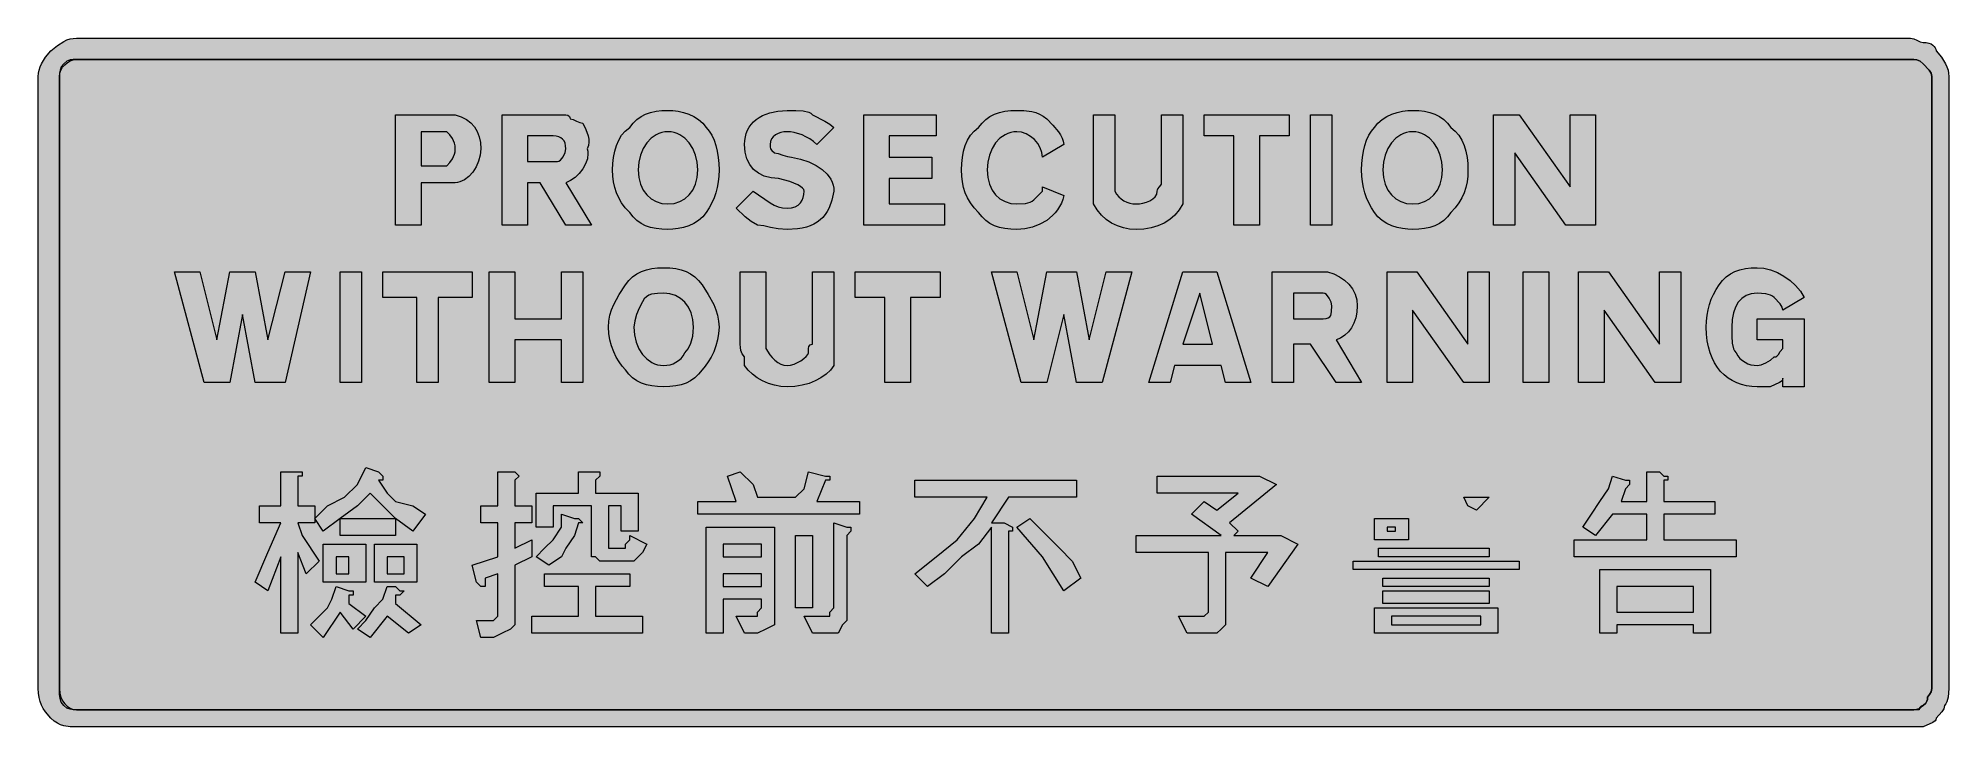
# Model space of a CAD drawing. Header units: metres. Extents: x 13 to 552, y 38 to 232.
import ezdxf

# ---------------------------------------------------------------- set-up
doc = ezdxf.new("R2010")
doc.units = ezdxf.units.M
doc.layers.add('FILL_BLACK_000000', color=7, linetype='Continuous', true_color=0x000000)
doc.layers.add('FILL_WHITE_FFFFFF', color=7, linetype='Continuous', true_color=0xffffff)

msp = doc.modelspace()

# ---------------------------------------------------------------- hatches: boundary and pattern name
at = {"layer": 'FILL_BLACK_000000', "true_color": 0x000000}
h = msp.add_hatch(color=7, dxfattribs=at)
h.dxf.hatch_style = 1
h.paths.add_polyline_path([(20.67, 37.98), (19.77, 38.27), (18.87, 38.69), (17.97, 39.29), (17.07, 40.08), (15.5, 41.9), (14.88, 42.84), (14.37, 43.83), (13.98, 44.87), (13.7, 45.99), (13.53, 47.18), (13.47, 48.48), (13.47, 221.28), (13.53, 222.18), (13.7, 223.08), (13.98, 223.98), (14.37, 224.88), (15.5, 226.68), (17.07, 228.48), (18.87, 230.05), (20.67, 231.18), (21.57, 231.57), (22.47, 231.85), (23.37, 232.02), (24.27, 232.08), (541.47, 232.08), (542.37, 231.89), (543.27, 231.48), (544.17, 231.07), (545.07, 230.88), (545.91, 230.83), (546.65, 230.67), (547.26, 230.44), (547.77, 230.13), (548.16, 229.77), (548.45, 229.36), (548.61, 228.93), (548.67, 228.48), (550.25, 226.68), (551.37, 224.88), (551.76, 223.98), (552.05, 223.08), (552.21, 222.18), (552.27, 221.28), (552.27, 48.48), (552.12, 46.08), (551.76, 44.77), (551.47, 44.18), (551.07, 43.68), (550.86, 42.78), (550.32, 41.88), (548.67, 40.08), (548.61, 39.68), (548.45, 39.37), (547.77, 38.88), (545.07, 37.68), (541.47, 37.68), (24.27, 37.68), (22.47, 37.72), (20.67, 37.98)])
h.paths.add_polyline_path([(542.37, 42.5), (543.27, 42.63), (544.17, 42.99), (545.07, 43.68), (545.76, 44.39), (546.12, 44.88), (546.25, 45.37), (546.27, 46.08), (546.87, 46.83), (547.28, 47.6), (547.47, 48.48), (547.47, 221.28), (547.26, 222.18), (546.72, 223.08), (545.07, 224.88), (544.17, 225.57), (543.27, 225.93), (542.37, 226.06), (541.47, 226.08), (24.27, 226.08), (23.37, 226.06), (22.47, 225.93), (21.57, 225.57), (20.67, 224.88), (19.98, 223.98), (19.62, 223.08), (19.49, 222.18), (19.47, 221.28), (19.47, 48.48), (19.58, 47.19), (19.88, 46.02), (20.36, 45), (20.97, 44.13), (21.7, 43.43), (22.51, 42.91), (23.37, 42.59), (24.27, 42.48), (541.47, 42.48), (542.37, 42.5)], flags=16)
h = msp.add_hatch(color=7, dxfattribs=at)
h.dxf.hatch_style = 1
h.paths.add_polyline_path([(114.27, 179.28), (114.27, 210.48), (129.87, 210.48), (131.07, 210.48), (132.76, 209.92), (134.22, 209.15), (135.46, 208.18), (136.47, 207.03), (137.26, 205.71), (137.82, 204.24), (138.16, 202.62), (138.27, 200.88), (138.11, 199.09), (137.65, 197.35), (136.94, 195.73), (136.02, 194.28), (134.93, 193.05), (133.71, 192.1), (132.41, 191.5), (131.74, 191.34), (131.07, 191.28), (129.87, 191.28), (121.47, 191.28), (121.47, 179.28), (114.27, 179.28)])
h.paths.add_polyline_path([(128.67, 196.08), (129.55, 197), (130.32, 198.03), (130.86, 199.29), (131.02, 200.03), (131.07, 200.88), (131.02, 201.73), (130.86, 202.47), (130.32, 203.73), (129.55, 204.76), (128.67, 205.68), (127.47, 205.68), (121.47, 205.68), (121.47, 196.08), (127.47, 196.08), (128.67, 196.08)], flags=16)
h = msp.add_hatch(color=7, dxfattribs=at)
h.dxf.hatch_style = 1
h.paths.add_polyline_path([(144.27, 179.28), (144.27, 210.48), (159.87, 210.48), (162.27, 210.48), (162.87, 210.33), (163.28, 209.97), (163.42, 209.68), (163.47, 209.28), (164.37, 209.09), (165.27, 208.68), (166.17, 208.27), (167.07, 208.08), (167.93, 206.28), (168.57, 204.48), (168.73, 203.58), (168.76, 202.68), (168.61, 201.78), (168.27, 200.88), (168.44, 200.19), (168.5, 199.48), (168.35, 198.03), (167.85, 196.58), (167.07, 195.18), (166.07, 193.9), (164.9, 192.78), (163.61, 191.89), (162.27, 191.28), (169.47, 179.28), (162.27, 179.28), (155.07, 191.28), (151.47, 191.28), (151.47, 179.28), (144.27, 179.28)])
h.paths.add_polyline_path([(159.87, 197.28), (160.32, 197.39), (160.75, 197.67), (161.52, 198.63), (162.06, 199.81), (162.27, 200.88), (162.21, 201.72), (162.05, 202.45), (161.76, 203.07), (161.37, 203.58), (160.86, 203.97), (160.25, 204.25), (159.51, 204.42), (158.67, 204.48), (151.47, 204.48), (151.47, 197.28), (158.67, 197.28), (159.87, 197.28)], flags=16)
h = msp.add_hatch(color=7, dxfattribs=at)
h.dxf.hatch_style = 1
h.paths.add_polyline_path([(193.94, 211.44), (195.44, 211.11), (196.92, 210.63), (198.35, 209.98), (199.68, 209.15), (200.86, 208.12), (201.87, 206.88), (202.71, 205.87), (203.45, 204.67), (204.06, 203.29), (204.57, 201.78), (204.96, 200.15), (205.25, 198.44), (205.41, 196.68), (205.47, 194.88), (205.41, 193.13), (205.25, 191.49), (204.96, 189.92), (204.57, 188.43), (204.06, 186.99), (203.45, 185.6), (202.71, 184.23), (201.87, 182.88), (200.86, 181.64), (199.68, 180.61), (198.35, 179.78), (196.92, 179.13), (195.44, 178.65), (193.94, 178.32), (192.47, 178.14), (191.07, 178.08), (189.33, 178.14), (187.7, 178.32), (186.18, 178.65), (184.77, 179.13), (183.48, 179.78), (182.3, 180.61), (181.23, 181.64), (180.27, 182.88), (179.03, 184.23), (178, 185.6), (177.17, 186.99), (176.52, 188.43), (176.04, 189.92), (175.71, 191.49), (175.53, 193.13), (175.47, 194.88), (175.53, 196.68), (175.71, 198.44), (176.04, 200.15), (176.52, 201.78), (177.17, 203.29), (178, 204.67), (179.03, 205.87), (180.27, 206.88), (181.23, 208.12), (182.3, 209.15), (183.48, 209.98), (184.77, 210.63), (186.18, 211.11), (187.7, 211.44), (189.33, 211.62), (191.07, 211.68), (192.47, 211.62), (193.94, 211.44)])
h.paths.add_polyline_path([(198.83, 199.1), (198.08, 200.93), (197.07, 202.53), (195.84, 203.84), (194.41, 204.84), (193.63, 205.2), (192.81, 205.46), (191.96, 205.62), (191.07, 205.68), (190.18, 205.62), (189.33, 205.46), (188.51, 205.2), (187.73, 204.84), (186.3, 203.84), (185.07, 202.53), (184.06, 200.93), (183.31, 199.1), (182.83, 197.07), (182.67, 194.88), (182.83, 192.74), (183.31, 190.85), (184.06, 189.21), (185.07, 187.83), (186.3, 186.74), (187.73, 185.94), (189.33, 185.45), (191.07, 185.28), (192.81, 185.45), (194.41, 185.94), (195.84, 186.74), (197.07, 187.83), (198.08, 189.21), (198.83, 190.85), (199.31, 192.74), (199.47, 194.88), (199.31, 197.07), (198.83, 199.1)], flags=16)
h = msp.add_hatch(color=7, dxfattribs=at)
h.dxf.hatch_style = 1
h.paths.add_polyline_path([(219.89, 201.37), (220.02, 200.88), (220.38, 200.39), (221.07, 199.68), (222.16, 199.49), (223.47, 199.08), (224.78, 198.67), (225.87, 198.48), (228.45, 197.92), (230.78, 197.15), (232.83, 196.18), (234.57, 195.03), (235.97, 193.71), (237.01, 192.24), (237.38, 191.45), (237.65, 190.62), (237.81, 189.77), (237.87, 188.88), (237.3, 186.35), (236.48, 184.15), (235.97, 183.18), (235.38, 182.3), (234.72, 181.5), (233.97, 180.78), (233.14, 180.15), (232.22, 179.6), (231.21, 179.13), (230.11, 178.75), (228.9, 178.46), (227.6, 178.25), (224.67, 178.08), (222.18, 178.27), (220.02, 178.68), (218.09, 179.09), (216.27, 179.28), (214.49, 180.37), (212.82, 181.68), (210.27, 184.08), (215.07, 188.88), (219.87, 185.58), (221, 184.97), (222.16, 184.49), (223.37, 184.19), (224.67, 184.08), (225.91, 184.19), (226.94, 184.49), (227.77, 184.97), (228.42, 185.58), (228.9, 186.31), (229.23, 187.12), (229.41, 187.98), (229.47, 188.88), (229.36, 189.33), (229.02, 189.78), (228.46, 190.23), (227.67, 190.68), (225.42, 191.58), (222.27, 192.48), (220.13, 192.65), (218.24, 193.14), (216.6, 193.94), (215.22, 195.03), (214.13, 196.41), (213.33, 198.05), (212.84, 199.94), (212.67, 202.08), (212.73, 203.18), (212.89, 204.22), (213.16, 205.19), (213.53, 206.11), (214, 206.97), (214.57, 207.75), (215.23, 208.48), (215.97, 209.13), (216.8, 209.71), (217.71, 210.22), (219.76, 211.02), (222.09, 211.51), (224.67, 211.68), (227.15, 211.66), (229.17, 211.53), (230.75, 211.17), (231.36, 210.88), (231.87, 210.48), (235.32, 208.68), (236.76, 207.78), (237.87, 206.88), (233.07, 202.08), (232.12, 202.92), (231.08, 203.65), (229.99, 204.27), (228.87, 204.78), (226.66, 205.45), (225.62, 205.62), (224.67, 205.68), (223.77, 205.62), (222.91, 205.45), (222.1, 205.17), (221.37, 204.78), (220.76, 204.27), (220.28, 203.65), (219.98, 202.92), (219.87, 202.08), (219.89, 201.37)])
h = msp.add_hatch(color=7, dxfattribs=at)
h.dxf.hatch_style = 1
h.paths.add_polyline_path([(253.47, 185.28), (269.07, 185.28), (269.07, 179.28), (246.27, 179.28), (246.27, 210.48), (266.67, 210.48), (266.67, 204.48), (253.47, 204.48), (253.47, 198.48), (265.47, 198.48), (265.47, 192.48), (253.47, 192.48), (253.47, 185.28)])
h = msp.add_hatch(color=7, dxfattribs=at)
h.dxf.hatch_style = 1
h.paths.add_polyline_path([(302.39, 186.58), (302, 185.54), (301.52, 184.57), (300.95, 183.65), (300.29, 182.79), (299.55, 182.01), (297.87, 180.63), (295.97, 179.54), (293.9, 178.74), (291.71, 178.25), (289.47, 178.08), (287.73, 178.14), (286.1, 178.32), (284.58, 178.65), (283.17, 179.13), (281.88, 179.78), (280.7, 180.61), (279.63, 181.64), (278.67, 182.88), (277.43, 184.23), (276.4, 185.6), (275.57, 186.99), (274.92, 188.43), (274.44, 189.92), (274.11, 191.49), (273.93, 193.13), (273.87, 194.88), (273.93, 196.68), (274.11, 198.44), (274.44, 200.15), (274.92, 201.78), (275.57, 203.29), (276.4, 204.67), (277.43, 205.87), (278.67, 206.88), (279.63, 208.12), (280.7, 209.15), (281.88, 209.98), (283.17, 210.63), (284.58, 211.11), (286.1, 211.44), (287.73, 211.62), (289.47, 211.68), (291.46, 211.64), (293.67, 211.38), (294.79, 211.09), (295.88, 210.67), (296.92, 210.07), (297.87, 209.28), (299.63, 207.48), (301.17, 205.68), (301.78, 204.78), (302.26, 203.88), (302.56, 202.98), (302.67, 202.08), (296.67, 198.48), (296.51, 199.82), (296.05, 201.12), (295.34, 202.34), (294.42, 203.43), (293.33, 204.35), (292.11, 205.06), (290.81, 205.52), (289.47, 205.68), (288.58, 205.62), (287.73, 205.46), (286.91, 205.2), (286.13, 204.84), (284.7, 203.84), (283.47, 202.53), (282.46, 200.93), (281.71, 199.1), (281.23, 197.07), (281.07, 194.88), (281.23, 192.74), (281.71, 190.85), (282.46, 189.21), (283.47, 187.83), (284.7, 186.74), (286.13, 185.94), (287.73, 185.45), (289.47, 185.28), (291.87, 185.43), (293.18, 185.79), (293.77, 186.08), (294.27, 186.48), (296.67, 188.88), (296.67, 190.08), (302.67, 187.68), (302.39, 186.58)])
h = msp.add_hatch(color=7, dxfattribs=at)
h.dxf.hatch_style = 1
h.paths.add_polyline_path([(336.27, 192.48), (336.27, 191.28), (336.27, 186.48), (336.27, 185.28), (335.26, 183.59), (334.04, 182.13), (332.62, 180.89), (331.02, 179.88), (329.25, 179.09), (327.33, 178.53), (325.26, 178.19), (323.07, 178.08), (321.27, 178.19), (319.51, 178.53), (317.8, 179.09), (316.17, 179.88), (314.66, 180.89), (313.28, 182.13), (312.08, 183.59), (311.07, 185.28), (311.07, 187.68), (311.07, 191.28), (311.07, 210.48), (317.07, 210.48), (317.07, 192.48), (317.07, 191.28), (317.07, 190.08), (317.07, 188.88), (317.57, 188.04), (318.18, 187.3), (318.86, 186.69), (319.62, 186.18), (320.43, 185.79), (321.29, 185.5), (322.17, 185.34), (323.07, 185.28), (324.02, 185.34), (325.02, 185.5), (326.02, 185.79), (326.97, 186.18), (327.8, 186.69), (328.47, 187.3), (328.91, 188.04), (329.07, 188.88), (329.12, 189.28), (329.26, 189.59), (329.67, 190.08), (330.08, 190.57), (330.22, 190.88), (330.27, 191.28), (330.27, 210.48), (336.27, 210.48), (336.27, 192.48)])
h = msp.add_hatch(color=7, dxfattribs=at)
h.dxf.hatch_style = 1
h.paths.add_polyline_path([(357.87, 179.28), (350.67, 179.28), (350.67, 204.48), (342.27, 204.48), (342.27, 210.48), (366.27, 210.48), (366.27, 204.48), (357.87, 204.48), (357.87, 179.28)])
h = msp.add_hatch(color=7, dxfattribs=at)
h.dxf.hatch_style = 1
h.paths.add_polyline_path([(372.27, 179.28), (372.27, 210.48), (378.27, 210.48), (378.27, 179.28), (372.27, 179.28)])
h = msp.add_hatch(color=7, dxfattribs=at)
h.dxf.hatch_style = 1
h.paths.add_polyline_path([(404.45, 211.44), (405.96, 211.11), (407.37, 210.63), (408.66, 209.98), (409.85, 209.15), (410.91, 208.12), (411.87, 206.88), (413.11, 205.87), (414.14, 204.67), (414.97, 203.29), (415.62, 201.78), (416.1, 200.15), (416.43, 198.44), (416.61, 196.68), (416.67, 194.88), (416.61, 193.13), (416.43, 191.49), (416.1, 189.92), (415.62, 188.43), (414.97, 186.99), (414.14, 185.6), (413.11, 184.23), (411.87, 182.88), (410.91, 181.64), (409.85, 180.61), (408.66, 179.78), (407.37, 179.13), (405.96, 178.65), (404.45, 178.32), (402.81, 178.14), (401.07, 178.08), (399.67, 178.14), (398.2, 178.32), (396.7, 178.65), (395.22, 179.13), (393.79, 179.78), (392.46, 180.61), (391.28, 181.64), (390.27, 182.88), (389.43, 184.23), (388.7, 185.6), (388.08, 186.99), (387.57, 188.43), (387.18, 189.92), (386.9, 191.49), (386.73, 193.13), (386.67, 194.88), (386.73, 196.68), (386.9, 198.44), (387.18, 200.15), (387.57, 201.78), (388.08, 203.29), (388.7, 204.67), (389.43, 205.87), (390.27, 206.88), (391.28, 208.12), (392.46, 209.15), (393.79, 209.98), (395.22, 210.63), (396.7, 211.11), (398.2, 211.44), (399.67, 211.62), (401.07, 211.68), (402.81, 211.62), (404.45, 211.44)])
h.paths.add_polyline_path([(408.83, 199.1), (408.08, 200.93), (407.07, 202.53), (405.84, 203.84), (404.41, 204.84), (403.63, 205.2), (402.81, 205.46), (401.96, 205.62), (401.07, 205.68), (400.18, 205.62), (399.33, 205.46), (398.51, 205.2), (397.73, 204.84), (396.3, 203.84), (395.07, 202.53), (394.06, 200.93), (393.31, 199.1), (392.83, 197.07), (392.67, 194.88), (392.83, 192.74), (393.31, 190.85), (394.06, 189.21), (395.07, 187.83), (396.3, 186.74), (397.73, 185.94), (399.33, 185.45), (401.07, 185.28), (402.81, 185.45), (404.41, 185.94), (405.84, 186.74), (407.07, 187.83), (408.08, 189.21), (408.83, 190.85), (409.31, 192.74), (409.47, 194.88), (409.31, 197.07), (408.83, 199.1)], flags=16)
h = msp.add_hatch(color=7, dxfattribs=at)
h.dxf.hatch_style = 1
h.paths.add_polyline_path([(445.47, 210.48), (452.67, 210.48), (452.67, 179.28), (444.27, 179.28), (429.87, 199.68), (429.87, 179.28), (423.87, 179.28), (423.87, 210.48), (431.07, 210.48), (445.47, 190.08), (445.47, 210.48)])
h = msp.add_hatch(color=7, dxfattribs=at)
h.dxf.hatch_style = 1
h.paths.add_polyline_path([(193.25, 167.04), (194.76, 166.71), (196.17, 166.23), (197.46, 165.58), (198.65, 164.75), (199.71, 163.72), (200.67, 162.48), (202.43, 159.76), (203.97, 156.93), (204.58, 155.44), (205.06, 153.87), (205.36, 152.23), (205.47, 150.48), (205.36, 148.68), (205.06, 146.92), (204.58, 145.21), (203.97, 143.58), (203.24, 142.07), (202.43, 140.69), (201.57, 139.49), (200.67, 138.48), (199.71, 137.24), (198.65, 136.21), (197.46, 135.38), (196.17, 134.73), (194.76, 134.25), (193.25, 133.92), (191.61, 133.74), (189.87, 133.68), (188.13, 133.74), (186.5, 133.92), (184.98, 134.25), (183.57, 134.73), (182.28, 135.38), (181.1, 136.21), (180.03, 137.24), (179.07, 138.48), (178.17, 139.49), (177.31, 140.69), (176.5, 142.07), (175.77, 143.58), (175.16, 145.21), (174.68, 146.92), (174.38, 148.68), (174.27, 150.48), (174.38, 152.23), (174.68, 153.87), (175.16, 155.44), (175.77, 156.93), (177.31, 159.76), (179.07, 162.48), (180.03, 163.72), (181.1, 164.75), (182.28, 165.58), (183.57, 166.23), (184.98, 166.71), (186.5, 167.04), (188.13, 167.22), (189.87, 167.28), (191.61, 167.22), (193.25, 167.04)])
h.paths.add_polyline_path([(197.63, 154.51), (196.88, 156.15), (195.87, 157.53), (194.64, 158.62), (193.21, 159.42), (191.61, 159.91), (189.87, 160.08), (188.09, 160.04), (186.42, 159.78), (185.66, 159.49), (184.98, 159.07), (184.37, 158.47), (183.87, 157.68), (182.99, 155.88), (182.22, 154.08), (181.68, 152.28), (181.47, 150.48), (181.63, 148.29), (182.11, 146.26), (182.86, 144.43), (183.87, 142.83), (185.1, 141.52), (186.53, 140.52), (187.31, 140.16), (188.13, 139.9), (188.98, 139.74), (189.87, 139.68), (190.77, 139.74), (191.65, 139.9), (192.51, 140.19), (193.32, 140.58), (194.08, 141.09), (194.76, 141.7), (195.37, 142.44), (195.87, 143.28), (196.75, 144.4), (197.52, 145.98), (198.06, 148), (198.22, 149.19), (198.27, 150.48), (198.11, 152.62), (197.63, 154.51)], flags=16)
h = msp.add_hatch(color=7, dxfattribs=at)
h.dxf.hatch_style = 1
h.paths.add_polyline_path([(483.93, 152.23), (484.1, 153.87), (484.38, 155.44), (484.77, 156.93), (485.28, 158.37), (485.9, 159.76), (486.63, 161.13), (487.47, 162.48), (488.43, 163.72), (489.5, 164.75), (490.68, 165.58), (491.97, 166.23), (493.38, 166.71), (494.9, 167.04), (496.53, 167.22), (498.27, 167.28), (500.12, 167.12), (502.02, 166.64), (503.92, 165.89), (505.77, 164.88), (507.5, 163.65), (509.07, 162.22), (510.41, 160.62), (511.47, 158.88), (505.47, 155.28), (505.26, 156.18), (504.72, 157.08), (503.07, 158.88), (502.57, 159.28), (501.98, 159.57), (500.67, 159.93), (498.27, 160.08), (496.58, 159.91), (495.12, 159.42), (493.88, 158.62), (492.87, 157.53), (492.08, 156.15), (491.52, 154.51), (491.18, 152.62), (491.07, 150.48), (491.09, 148), (491.22, 145.98), (491.58, 144.4), (491.87, 143.79), (492.27, 143.28), (492.77, 142.44), (493.38, 141.7), (494.06, 141.09), (494.82, 140.58), (495.63, 140.19), (496.49, 139.9), (497.37, 139.74), (498.27, 139.68), (499.36, 139.89), (500.67, 140.43), (501.98, 141.2), (503.07, 142.08), (503.47, 142.13), (503.78, 142.29), (504.27, 142.83), (504.76, 143.6), (505.47, 144.48), (505.47, 146.88), (498.27, 146.88), (498.27, 152.88), (511.47, 152.88), (511.47, 133.68), (505.47, 133.68), (505.47, 136.08), (505.41, 135.68), (505.25, 135.37), (504.57, 134.88), (501.87, 133.68), (498.27, 133.68), (496.72, 133.75), (495.24, 133.96), (493.82, 134.3), (492.48, 134.79), (491.21, 135.4), (490.02, 136.15), (488.92, 137.02), (487.92, 138.03), (487.01, 139.16), (486.21, 140.42), (485.52, 141.8), (484.94, 143.3), (484.48, 144.92), (484.14, 146.66), (483.94, 148.51), (483.87, 150.48), (483.93, 152.23)])
h = msp.add_hatch(color=7, dxfattribs=at)
h.dxf.hatch_style = 1
h.paths.add_polyline_path([(83.07, 134.88), (74.67, 134.88), (71.07, 154.08), (67.47, 134.88), (60.27, 134.88), (51.87, 166.08), (59.07, 166.08), (63.87, 146.88), (67.47, 166.08), (71.07, 166.08), (74.67, 166.08), (78.27, 146.88), (83.07, 166.08), (90.27, 166.08), (83.07, 134.88)])
h = msp.add_hatch(color=7, dxfattribs=at)
h.dxf.hatch_style = 1
h.paths.add_polyline_path([(98.67, 134.88), (98.67, 166.08), (104.67, 166.08), (104.67, 134.88), (98.67, 134.88)])
h = msp.add_hatch(color=7, dxfattribs=at)
h.dxf.hatch_style = 1
h.paths.add_polyline_path([(126.27, 134.88), (120.27, 134.88), (120.27, 158.88), (110.67, 158.88), (110.67, 166.08), (135.87, 166.08), (135.87, 158.88), (126.27, 158.88), (126.27, 134.88)])
h = msp.add_hatch(color=7, dxfattribs=at)
h.dxf.hatch_style = 1
h.paths.add_polyline_path([(153.87, 152.88), (161.07, 152.88), (161.07, 166.08), (167.07, 166.08), (167.07, 134.88), (161.07, 134.88), (161.07, 146.88), (153.87, 146.88), (147.87, 146.88), (147.87, 134.88), (140.67, 134.88), (140.67, 166.08), (147.87, 166.08), (147.87, 152.88), (153.87, 152.88)])
h = msp.add_hatch(color=7, dxfattribs=at)
h.dxf.hatch_style = 1
h.paths.add_polyline_path([(237.87, 146.88), (237.87, 145.68), (237.87, 142.08), (237.87, 139.68), (236.86, 138.39), (235.64, 137.22), (234.22, 136.2), (232.62, 135.33), (230.85, 134.63), (228.93, 134.11), (226.86, 133.79), (224.67, 133.68), (222.87, 133.79), (221.11, 134.11), (219.4, 134.63), (217.77, 135.33), (216.26, 136.2), (214.88, 137.22), (213.68, 138.39), (212.67, 139.68), (212.67, 142.08), (211.98, 142.98), (211.62, 143.88), (211.49, 144.78), (211.47, 145.68), (211.47, 166.08), (218.67, 166.08), (218.67, 146.88), (218.67, 144.48), (219.78, 142.72), (220.46, 141.91), (221.22, 141.18), (222.03, 140.57), (222.89, 140.09), (223.77, 139.79), (224.67, 139.68), (225.62, 139.79), (226.62, 140.07), (227.62, 140.5), (228.57, 141.03), (229.4, 141.61), (230.07, 142.21), (230.51, 142.78), (230.67, 143.28), (230.67, 144.48), (230.82, 145.08), (231.18, 145.49), (231.47, 145.63), (231.87, 145.68), (231.87, 146.88), (231.87, 166.08), (237.87, 166.08), (237.87, 146.88)])
h = msp.add_hatch(color=7, dxfattribs=at)
h.dxf.hatch_style = 1
h.paths.add_polyline_path([(259.47, 134.88), (252.27, 134.88), (252.27, 158.88), (243.87, 158.88), (243.87, 166.08), (267.87, 166.08), (267.87, 158.88), (259.47, 158.88), (259.47, 134.88)])
h = msp.add_hatch(color=7, dxfattribs=at)
h.dxf.hatch_style = 1
h.paths.add_polyline_path([(313.47, 134.88), (306.27, 134.88), (302.67, 154.08), (297.87, 134.88), (290.67, 134.88), (282.27, 166.08), (289.47, 166.08), (294.27, 146.88), (297.87, 166.08), (302.67, 166.08), (306.27, 166.08), (309.87, 146.88), (314.67, 166.08), (321.87, 166.08), (313.47, 134.88)])
h = msp.add_hatch(color=7, dxfattribs=at)
h.dxf.hatch_style = 1
h.paths.add_polyline_path([(347.07, 139.68), (341.07, 139.68), (333.87, 139.68), (332.67, 134.88), (326.67, 134.88), (336.27, 166.08), (341.07, 166.08), (345.87, 166.08), (355.47, 134.88), (348.27, 134.88), (347.07, 139.68)])
h.paths.add_polyline_path([(336.27, 145.68), (341.07, 145.68), (344.67, 145.68), (341.07, 160.08), (336.27, 145.68)], flags=16)
h = msp.add_hatch(color=7, dxfattribs=at)
h.dxf.hatch_style = 1
h.paths.add_polyline_path([(361.47, 134.88), (361.47, 166.08), (377.07, 166.08), (378.81, 165.52), (380.41, 164.75), (381.84, 163.78), (383.07, 162.63), (384.08, 161.31), (384.83, 159.84), (385.31, 158.22), (385.47, 156.48), (385.36, 154.74), (385.04, 153.12), (384.52, 151.65), (383.82, 150.33), (382.95, 149.18), (381.93, 148.21), (380.76, 147.44), (379.47, 146.88), (386.67, 134.88), (379.47, 134.88), (372.27, 145.68), (367.47, 145.68), (367.47, 134.88), (361.47, 134.88)])
h.paths.add_polyline_path([(376.66, 152.94), (377.26, 153.1), (377.68, 153.39), (377.97, 153.78), (378.14, 154.29), (378.23, 154.9), (378.27, 156.48), (378.06, 157.55), (377.52, 158.73), (376.75, 159.69), (376.32, 159.97), (375.87, 160.08), (367.47, 160.08), (367.47, 152.88), (375.87, 152.88), (376.66, 152.94)], flags=16)
h = msp.add_hatch(color=7, dxfattribs=at)
h.dxf.hatch_style = 1
h.paths.add_polyline_path([(416.67, 166.08), (422.67, 166.08), (422.67, 134.88), (415.47, 134.88), (401.07, 155.28), (401.07, 134.88), (393.87, 134.88), (393.87, 166.08), (402.27, 166.08), (416.67, 145.68), (416.67, 166.08)])
h = msp.add_hatch(color=7, dxfattribs=at)
h.dxf.hatch_style = 1
h.paths.add_polyline_path([(432.27, 134.88), (432.27, 166.08), (439.47, 166.08), (439.47, 134.88), (432.27, 134.88)])
h = msp.add_hatch(color=7, dxfattribs=at)
h.dxf.hatch_style = 1
h.paths.add_polyline_path([(470.67, 166.08), (476.67, 166.08), (476.67, 134.88), (469.47, 134.88), (455.07, 155.28), (455.07, 134.88), (447.87, 134.88), (447.87, 166.08), (456.27, 166.08), (470.67, 145.68), (470.67, 166.08)])
h = msp.add_hatch(color=7, dxfattribs=at)
h.dxf.hatch_style = 1
h.paths.add_polyline_path([(81.87, 100.08), (81.87, 109.68), (85.47, 109.68), (86.67, 109.68), (87.87, 109.68), (87.87, 108.48), (86.67, 108.48), (86.67, 100.08), (91.47, 100.08), (91.47, 95.28), (86.67, 95.28), (87.87, 91.68), (92.67, 84.48), (89.07, 80.88), (86.67, 86.88), (86.67, 64.08), (81.87, 64.08), (81.87, 85.68), (78.27, 76.08), (74.67, 78.48), (78.27, 86.88), (81.87, 95.28), (75.87, 95.28), (75.87, 100.08), (81.87, 100.08)])
h = msp.add_hatch(color=7, dxfattribs=at)
h.dxf.hatch_style = 1
h.paths.add_polyline_path([(91.47, 96.48), (95.07, 100.08), (99.87, 102.48), (103.47, 106.08), (105.87, 110.88), (109.47, 109.68), (110.67, 108.48), (110.67, 107.28), (109.47, 107.28), (111.87, 103.68), (114.27, 101.28), (119.07, 100.08), (122.67, 97.68), (119.07, 92.88), (114.27, 96.48), (110.67, 100.08), (107.07, 103.68), (103.47, 100.08), (98.67, 96.48), (93.87, 92.88), (91.47, 96.48)])
h = msp.add_hatch(color=7, dxfattribs=at)
h.dxf.hatch_style = 1
h.paths.add_polyline_path([(143.07, 100.08), (143.07, 109.68), (146.67, 109.68), (147.87, 109.68), (149.07, 108.48), (147.87, 107.28), (147.87, 100.08), (152.67, 100.08), (152.67, 95.28), (147.87, 95.28), (147.87, 88.08), (152.67, 90.48), (152.67, 85.68), (147.87, 83.28), (147.87, 70.08), (147.87, 66.48), (146.67, 65.28), (144.27, 64.08), (141.87, 62.88), (138.27, 62.88), (137.07, 67.68), (140.67, 67.68), (141.87, 67.68), (143.07, 68.88), (143.07, 70.08), (143.07, 80.88), (139.47, 79.68), (139.47, 77.28), (138.27, 77.28), (137.07, 78.48), (135.87, 83.28), (143.07, 85.68), (143.07, 95.28), (138.27, 95.28), (138.27, 100.08), (143.07, 100.08)])
h = msp.add_hatch(color=7, dxfattribs=at)
h.dxf.hatch_style = 1
h.paths.add_polyline_path([(165.87, 103.68), (165.87, 109.68), (170.67, 109.68), (171.87, 109.68), (171.87, 108.48), (170.67, 107.28), (170.67, 103.68), (182.67, 103.68), (182.67, 92.88), (177.87, 92.88), (177.87, 100.08), (174.27, 100.08), (174.27, 90.48), (174.27, 89.28), (174.27, 88.08), (177.87, 88.08), (179.07, 88.08), (179.07, 89.28), (180.27, 90.48), (180.27, 91.68), (185.07, 89.28), (183.87, 86.88), (182.67, 85.68), (181.47, 84.48), (180.27, 84.48), (173.07, 84.48), (171.87, 84.48), (170.67, 85.68), (169.47, 85.68), (169.47, 88.08), (169.47, 100.08), (158.67, 100.08), (158.67, 94.08), (153.87, 94.08), (153.87, 103.68), (165.87, 103.68)])
h = msp.add_hatch(color=7, dxfattribs=at)
h.dxf.hatch_style = 1
h.paths.add_polyline_path([(209.07, 104.88), (207.87, 108.48), (211.47, 109.68), (215.07, 106.08), (216.27, 102.48), (227.07, 102.48), (229.47, 104.88), (230.67, 109.68), (235.47, 108.48), (236.67, 108.48), (236.67, 107.28), (235.47, 107.28), (233.07, 101.28), (245.07, 101.28), (245.07, 97.68), (199.47, 97.68), (199.47, 101.28), (210.27, 101.28), (209.07, 104.88)])
h = msp.add_hatch(color=7, dxfattribs=at)
h.dxf.hatch_style = 1
h.paths.add_polyline_path([(356.67, 108.48), (357.87, 108.48), (362.67, 106.08), (349.47, 95.28), (351.87, 92.88), (350.67, 91.68), (363.87, 91.68), (368.67, 89.28), (360.27, 77.28), (355.47, 79.68), (360.27, 86.88), (348.27, 86.88), (348.27, 68.88), (348.27, 66.48), (347.07, 65.28), (345.87, 64.08), (342.27, 64.08), (337.47, 64.08), (335.07, 68.88), (339.87, 68.88), (342.27, 68.88), (343.47, 70.08), (343.47, 71.28), (343.47, 86.88), (323.07, 86.88), (323.07, 91.68), (347.07, 91.68), (338.67, 97.68), (342.27, 101.28), (345.87, 98.88), (351.87, 103.68), (329.07, 103.68), (329.07, 108.48), (356.67, 108.48)])
h = msp.add_hatch(color=7, dxfattribs=at)
h.dxf.hatch_style = 1
h.paths.add_polyline_path([(451.47, 97.68), (453.87, 101.28), (456.27, 104.88), (457.47, 108.48), (461.07, 107.28), (462.27, 107.28), (462.27, 106.08), (461.07, 104.88), (459.87, 101.28), (467.07, 101.28), (467.07, 109.68), (470.67, 109.68), (471.87, 108.48), (473.07, 108.48), (473.07, 107.28), (471.87, 107.28), (471.87, 101.28), (486.27, 101.28), (486.27, 97.68), (471.87, 97.68), (471.87, 90.48), (492.27, 90.48), (492.27, 85.68), (446.67, 85.68), (446.67, 90.48), (467.07, 90.48), (467.07, 97.68), (457.47, 97.68), (452.67, 91.68), (449.07, 94.08), (451.47, 97.68)])
h = msp.add_hatch(color=7, dxfattribs=at)
h.dxf.hatch_style = 1
h.paths.add_polyline_path([(306.27, 107.28), (306.27, 102.48), (287.07, 102.48), (282.27, 95.28), (285.87, 95.28), (288.27, 94.08), (288.27, 92.88), (287.07, 92.88), (287.07, 64.08), (282.27, 64.08), (282.27, 94.08), (278.67, 89.28), (273.87, 85.68), (269.07, 80.88), (264.27, 77.28), (260.67, 80.88), (266.67, 85.68), (272.67, 90.48), (277.47, 96.48), (281.07, 102.48), (260.67, 102.48), (260.67, 107.28), (306.27, 107.28)])
h = msp.add_hatch(color=7, dxfattribs=at)
h.dxf.hatch_style = 1
h.paths.add_polyline_path([(422.67, 102.48), (419.07, 98.88), (416.67, 100.08), (415.47, 102.48), (422.67, 102.48)])
h = msp.add_hatch(color=7, dxfattribs=at)
h.dxf.hatch_style = 1
h.paths.add_polyline_path([(156.27, 88.08), (158.67, 90.48), (161.07, 94.08), (161.07, 97.68), (164.67, 96.48), (165.87, 96.48), (167.07, 95.28), (165.87, 95.28), (164.67, 91.68), (162.27, 88.08), (161.07, 85.68), (157.47, 83.28), (153.87, 85.68), (156.27, 88.08)])
h = msp.add_hatch(color=7, dxfattribs=at)
h.dxf.hatch_style = 1
h.paths.add_polyline_path([(98.67, 91.68), (98.67, 96.48), (114.27, 96.48), (114.27, 91.68), (98.67, 91.68)])
h = msp.add_hatch(color=7, dxfattribs=at)
h.dxf.hatch_style = 1
h.paths.add_polyline_path([(221.07, 68.88), (221.07, 66.48), (218.67, 65.28), (216.27, 64.08), (212.67, 64.08), (210.27, 68.88), (213.87, 68.88), (215.07, 68.88), (216.27, 68.88), (216.27, 70.08), (217.47, 71.28), (217.47, 73.68), (206.67, 73.68), (206.67, 64.08), (201.87, 64.08), (201.87, 94.08), (221.07, 94.08), (221.07, 71.28), (221.07, 68.88)])
h.paths.add_polyline_path([(206.67, 80.88), (206.67, 77.28), (217.47, 77.28), (217.47, 80.88), (206.67, 80.88)], flags=16)
h.paths.add_polyline_path([(217.47, 89.28), (206.67, 89.28), (206.67, 85.68), (217.47, 85.68), (217.47, 89.28)], flags=16)
h = msp.add_hatch(color=7, dxfattribs=at)
h.dxf.hatch_style = 1
h.paths.add_polyline_path([(230.67, 91.68), (231.87, 91.68), (231.87, 90.48), (231.87, 89.28), (231.87, 71.28), (227.07, 71.28), (227.07, 91.68), (230.67, 91.68)])
h = msp.add_hatch(color=7, dxfattribs=at)
h.dxf.hatch_style = 1
h.paths.add_polyline_path([(241.47, 94.08), (242.67, 94.08), (242.67, 92.88), (241.47, 91.68), (241.47, 71.28), (241.47, 67.68), (240.27, 66.48), (239.07, 64.08), (235.47, 64.08), (231.87, 64.08), (229.47, 68.88), (234.27, 68.88), (235.47, 68.88), (236.67, 68.88), (236.67, 70.08), (237.87, 71.28), (237.87, 95.28), (241.47, 94.08)])
h = msp.add_hatch(color=7, dxfattribs=at)
h.dxf.hatch_style = 1
h.paths.add_polyline_path([(296.67, 85.68), (289.47, 94.08), (293.07, 96.48), (296.67, 92.88), (301.47, 88.08), (305.07, 84.48), (307.47, 79.68), (302.67, 76.08), (296.67, 85.68)])
h = msp.add_hatch(color=7, dxfattribs=at)
h.dxf.hatch_style = 1
h.paths.add_polyline_path([(399.87, 90.48), (390.27, 90.48), (390.27, 96.48), (399.87, 96.48), (399.87, 90.48)])
h.paths.add_polyline_path([(396.27, 94.08), (393.87, 94.08), (393.87, 92.88), (396.27, 92.88), (396.27, 94.08)], flags=16)
h = msp.add_hatch(color=7, dxfattribs=at)
h.dxf.hatch_style = 1
h.paths.add_polyline_path([(105.87, 78.48), (93.87, 78.48), (93.87, 89.28), (105.87, 89.28), (105.87, 78.48)])
h.paths.add_polyline_path([(101.07, 85.68), (97.47, 85.68), (97.47, 80.88), (101.07, 80.88), (101.07, 85.68)], flags=16)
h = msp.add_hatch(color=7, dxfattribs=at)
h.dxf.hatch_style = 1
h.paths.add_polyline_path([(120.27, 78.48), (108.27, 78.48), (108.27, 89.28), (120.27, 89.28), (120.27, 78.48)])
h.paths.add_polyline_path([(116.67, 85.68), (111.87, 85.68), (111.87, 80.88), (116.67, 80.88), (116.67, 85.68)], flags=16)
h = msp.add_hatch(color=7, dxfattribs=at)
h.dxf.hatch_style = 1
h.paths.add_polyline_path([(422.67, 88.08), (422.67, 85.68), (391.47, 85.68), (391.47, 88.08), (422.67, 88.08)])
h = msp.add_hatch(color=7, dxfattribs=at)
h.dxf.hatch_style = 1
h.paths.add_polyline_path([(156.27, 80.88), (180.27, 80.88), (180.27, 77.28), (170.67, 77.28), (170.67, 68.88), (183.87, 68.88), (183.87, 64.08), (152.67, 64.08), (152.67, 68.88), (165.87, 68.88), (165.87, 77.28), (156.27, 77.28), (156.27, 80.88)])
h = msp.add_hatch(color=7, dxfattribs=at)
h.dxf.hatch_style = 1
h.paths.add_polyline_path([(431.07, 84.48), (431.07, 82.08), (384.27, 82.08), (384.27, 84.48), (431.07, 84.48)])
h = msp.add_hatch(color=7, dxfattribs=at)
h.dxf.hatch_style = 1
h.paths.add_polyline_path([(485.07, 82.08), (485.07, 64.08), (480.27, 64.08), (480.27, 66.48), (458.67, 66.48), (458.67, 64.08), (453.87, 64.08), (453.87, 82.08), (485.07, 82.08)])
h.paths.add_polyline_path([(480.27, 77.28), (458.67, 77.28), (458.67, 70.08), (480.27, 70.08), (480.27, 77.28)], flags=16)
h = msp.add_hatch(color=7, dxfattribs=at)
h.dxf.hatch_style = 1
h.paths.add_polyline_path([(92.67, 68.88), (95.07, 71.28), (96.27, 73.68), (97.47, 77.28), (101.07, 76.08), (102.27, 76.08), (102.27, 74.88), (101.07, 74.88), (101.07, 72.48), (105.87, 68.88), (102.27, 65.28), (98.67, 70.08), (93.87, 62.88), (90.27, 66.48), (92.67, 68.88)])
h = msp.add_hatch(color=7, dxfattribs=at)
h.dxf.hatch_style = 1
h.paths.add_polyline_path([(105.87, 67.68), (108.27, 71.28), (110.67, 73.68), (111.87, 77.28), (114.27, 77.28), (115.47, 76.08), (116.67, 76.08), (115.47, 74.88), (114.27, 74.88), (114.27, 72.48), (121.47, 66.48), (117.87, 64.08), (111.87, 68.88), (107.07, 62.88), (103.47, 65.28), (105.87, 67.68)])
h = msp.add_hatch(color=7, dxfattribs=at)
h.dxf.hatch_style = 1
h.paths.add_polyline_path([(422.67, 79.68), (422.67, 77.28), (392.67, 77.28), (392.67, 79.68), (422.67, 79.68)])
h = msp.add_hatch(color=7, dxfattribs=at)
h.dxf.hatch_style = 1
h.paths.add_polyline_path([(422.67, 76.08), (422.67, 72.48), (392.67, 72.48), (392.67, 76.08), (422.67, 76.08)])
h = msp.add_hatch(color=7, dxfattribs=at)
h.dxf.hatch_style = 1
h.paths.add_polyline_path([(425.07, 64.08), (390.27, 64.08), (390.27, 71.28), (425.07, 71.28), (425.07, 64.08)])
h.paths.add_polyline_path([(420.27, 68.88), (395.07, 68.88), (395.07, 66.48), (420.27, 66.48), (420.27, 68.88)], flags=16)
at = {"layer": 'FILL_WHITE_FFFFFF', "true_color": 0xffffff}
h = msp.add_hatch(color=7, dxfattribs=at)
h.dxf.hatch_style = 1
h.paths.add_polyline_path([(541.47, 226.08), (542.37, 226.06), (543.27, 225.93), (544.17, 225.57), (545.07, 224.88), (546.72, 223.08), (547.26, 222.18), (547.47, 221.28), (547.47, 48.48), (547.28, 47.6), (546.87, 46.83), (546.27, 46.08), (546.25, 45.37), (546.12, 44.88), (545.76, 44.39), (545.07, 43.68), (544.47, 43.53), (544.06, 43.17), (543.92, 42.88), (543.87, 42.48), (541.47, 42.48), (24.27, 42.48), (23.37, 42.5), (22.47, 42.63), (21.57, 42.99), (20.67, 43.68), (19.98, 44.6), (19.62, 45.63), (19.49, 46.89), (19.47, 48.48), (19.47, 221.28), (19.58, 222.18), (19.88, 223.04), (20.36, 223.85), (20.97, 224.58), (21.7, 225.19), (22.51, 225.67), (23.37, 225.97), (24.27, 226.08), (541.47, 226.08)])

# ---------------------------------------------------------------- linework, layer by layer
at = {"layer": 'FILL_BLACK_000000', "lineweight": 0, "true_color": 0x000000}
for points in [[(20.67, 37.98), (19.77, 38.27), (18.87, 38.69), (17.97, 39.29), (17.07, 40.08), (15.5, 41.9), (14.88, 42.84), (14.37, 43.83), (13.98, 44.87), (13.7, 45.99), (13.53, 47.18), (13.47, 48.48), (13.47, 221.28), (13.53, 222.18), (13.7, 223.08), (13.98, 223.98), (14.37, 224.88), (15.5, 226.68), (17.07, 228.48), (18.87, 230.05), (20.67, 231.18), (21.57, 231.57), (22.47, 231.85), (23.37, 232.02), (24.27, 232.08), (541.47, 232.08), (542.37, 231.89), (543.27, 231.48), (544.17, 231.07), (545.07, 230.88), (545.91, 230.83), (546.65, 230.67), (547.26, 230.44), (547.77, 230.13), (548.16, 229.77), (548.45, 229.36), (548.61, 228.93), (548.67, 228.48), (550.25, 226.68), (551.37, 224.88), (551.76, 223.98), (552.05, 223.08), (552.21, 222.18), (552.27, 221.28), (552.27, 48.48), (552.12, 46.08), (551.76, 44.77), (551.47, 44.18), (551.07, 43.68), (550.86, 42.78), (550.32, 41.88), (548.67, 40.08), (548.61, 39.68), (548.45, 39.37), (547.77, 38.88), (545.07, 37.68), (541.47, 37.68), (24.27, 37.68), (22.47, 37.72)], [(542.37, 42.5), (543.27, 42.63), (544.17, 42.99), (545.07, 43.68), (545.76, 44.39), (546.12, 44.88), (546.25, 45.37), (546.27, 46.08), (546.87, 46.83), (547.28, 47.6), (547.47, 48.48), (547.47, 221.28), (547.26, 222.18), (546.72, 223.08), (545.07, 224.88), (544.17, 225.57), (543.27, 225.93), (542.37, 226.06), (541.47, 226.08), (24.27, 226.08), (23.37, 226.06), (22.47, 225.93), (21.57, 225.57), (20.67, 224.88), (19.98, 223.98), (19.62, 223.08), (19.49, 222.18), (19.47, 221.28), (19.47, 48.48), (19.58, 47.19), (19.88, 46.02), (20.36, 45), (20.97, 44.13), (21.7, 43.43), (22.51, 42.91), (23.37, 42.59), (24.27, 42.48), (541.47, 42.48)], [(114.27, 179.28), (114.27, 210.48), (129.87, 210.48), (131.07, 210.48), (132.76, 209.92), (134.22, 209.15), (135.46, 208.18), (136.47, 207.03), (137.26, 205.71), (137.82, 204.24), (138.16, 202.62), (138.27, 200.88), (138.11, 199.09), (137.65, 197.35), (136.94, 195.73), (136.02, 194.28), (134.93, 193.05), (133.71, 192.1), (132.41, 191.5), (131.74, 191.34), (131.07, 191.28), (129.87, 191.28), (121.47, 191.28), (121.47, 179.28)], [(144.27, 179.28), (144.27, 210.48), (159.87, 210.48), (162.27, 210.48), (162.87, 210.33), (163.28, 209.97), (163.42, 209.68), (163.47, 209.28), (164.37, 209.09), (165.27, 208.68), (166.17, 208.27), (167.07, 208.08), (167.93, 206.28), (168.57, 204.48), (168.73, 203.58), (168.76, 202.68), (168.61, 201.78), (168.27, 200.88), (168.44, 200.19), (168.5, 199.48), (168.35, 198.03), (167.85, 196.58), (167.07, 195.18), (166.07, 193.9), (164.9, 192.78), (163.61, 191.89), (162.27, 191.28), (169.47, 179.28), (162.27, 179.28), (155.07, 191.28), (151.47, 191.28), (151.47, 179.28)], [(193.94, 211.44), (195.44, 211.11), (196.92, 210.63), (198.35, 209.98), (199.68, 209.15), (200.86, 208.12), (201.87, 206.88), (202.71, 205.87), (203.45, 204.67), (204.06, 203.29), (204.57, 201.78), (204.96, 200.15), (205.25, 198.44), (205.41, 196.68), (205.47, 194.88), (205.41, 193.13), (205.25, 191.49), (204.96, 189.92), (204.57, 188.43), (204.06, 186.99), (203.45, 185.6), (202.71, 184.23), (201.87, 182.88), (200.86, 181.64), (199.68, 180.61), (198.35, 179.78), (196.92, 179.13), (195.44, 178.65), (193.94, 178.32), (192.47, 178.14), (191.07, 178.08), (189.33, 178.14), (187.7, 178.32), (186.18, 178.65), (184.77, 179.13), (183.48, 179.78), (182.3, 180.61), (181.23, 181.64), (180.27, 182.88), (179.03, 184.23), (178, 185.6), (177.17, 186.99), (176.52, 188.43), (176.04, 189.92), (175.71, 191.49), (175.53, 193.13), (175.47, 194.88), (175.53, 196.68), (175.71, 198.44), (176.04, 200.15), (176.52, 201.78), (177.17, 203.29), (178, 204.67), (179.03, 205.87), (180.27, 206.88), (181.23, 208.12), (182.3, 209.15), (183.48, 209.98), (184.77, 210.63), (186.18, 211.11), (187.7, 211.44), (189.33, 211.62), (191.07, 211.68), (192.47, 211.62)], [(219.89, 201.37), (220.02, 200.88), (220.38, 200.39), (221.07, 199.68), (222.16, 199.49), (223.47, 199.08), (224.78, 198.67), (225.87, 198.48), (228.45, 197.92), (230.78, 197.15), (232.83, 196.18), (234.57, 195.03), (235.97, 193.71), (237.01, 192.24), (237.38, 191.45), (237.65, 190.62), (237.81, 189.77), (237.87, 188.88), (237.3, 186.35), (236.48, 184.15), (235.97, 183.18), (235.38, 182.3), (234.72, 181.5), (233.97, 180.78), (233.14, 180.15), (232.22, 179.6), (231.21, 179.13), (230.11, 178.75), (228.9, 178.46), (227.6, 178.25), (224.67, 178.08), (222.18, 178.27), (220.02, 178.68), (218.09, 179.09), (216.27, 179.28), (214.49, 180.37), (212.82, 181.68), (210.27, 184.08), (215.07, 188.88), (219.87, 185.58), (221, 184.97), (222.16, 184.49), (223.37, 184.19), (224.67, 184.08), (225.91, 184.19), (226.94, 184.49), (227.77, 184.97), (228.42, 185.58), (228.9, 186.31), (229.23, 187.12), (229.41, 187.98), (229.47, 188.88), (229.36, 189.33), (229.02, 189.78), (228.46, 190.23), (227.67, 190.68), (225.42, 191.58), (222.27, 192.48), (220.13, 192.65), (218.24, 193.14), (216.6, 193.94), (215.22, 195.03), (214.13, 196.41), (213.33, 198.05), (212.84, 199.94), (212.67, 202.08), (212.73, 203.18), (212.89, 204.22), (213.16, 205.19), (213.53, 206.11), (214, 206.97), (214.57, 207.75), (215.23, 208.48), (215.97, 209.13), (216.8, 209.71), (217.71, 210.22), (219.76, 211.02), (222.09, 211.51), (224.67, 211.68), (227.15, 211.66), (229.17, 211.53), (230.75, 211.17), (231.36, 210.88), (231.87, 210.48), (235.32, 208.68), (236.76, 207.78), (237.87, 206.88), (233.07, 202.08), (232.12, 202.92), (231.08, 203.65), (229.99, 204.27), (228.87, 204.78), (226.66, 205.45), (225.62, 205.62), (224.67, 205.68), (223.77, 205.62), (222.91, 205.45), (222.1, 205.17), (221.37, 204.78), (220.76, 204.27), (220.28, 203.65), (219.98, 202.92), (219.87, 202.08)], [(253.47, 185.28), (269.07, 185.28), (269.07, 179.28), (246.27, 179.28), (246.27, 210.48), (266.67, 210.48), (266.67, 204.48), (253.47, 204.48), (253.47, 198.48), (265.47, 198.48), (265.47, 192.48), (253.47, 192.48)], [(302.39, 186.58), (302, 185.54), (301.52, 184.57), (300.95, 183.65), (300.29, 182.79), (299.55, 182.01), (297.87, 180.63), (295.97, 179.54), (293.9, 178.74), (291.71, 178.25), (289.47, 178.08), (287.73, 178.14), (286.1, 178.32), (284.58, 178.65), (283.17, 179.13), (281.88, 179.78), (280.7, 180.61), (279.63, 181.64), (278.67, 182.88), (277.43, 184.23), (276.4, 185.6), (275.57, 186.99), (274.92, 188.43), (274.44, 189.92), (274.11, 191.49), (273.93, 193.13), (273.87, 194.88), (273.93, 196.68), (274.11, 198.44), (274.44, 200.15), (274.92, 201.78), (275.57, 203.29), (276.4, 204.67), (277.43, 205.87), (278.67, 206.88), (279.63, 208.12), (280.7, 209.15), (281.88, 209.98), (283.17, 210.63), (284.58, 211.11), (286.1, 211.44), (287.73, 211.62), (289.47, 211.68), (291.46, 211.64), (293.67, 211.38), (294.79, 211.09), (295.88, 210.67), (296.92, 210.07), (297.87, 209.28), (299.63, 207.48), (301.17, 205.68), (301.78, 204.78), (302.26, 203.88), (302.56, 202.98), (302.67, 202.08), (296.67, 198.48), (296.51, 199.82), (296.05, 201.12), (295.34, 202.34), (294.42, 203.43), (293.33, 204.35), (292.11, 205.06), (290.81, 205.52), (289.47, 205.68), (288.58, 205.62), (287.73, 205.46), (286.91, 205.2), (286.13, 204.84), (284.7, 203.84), (283.47, 202.53), (282.46, 200.93), (281.71, 199.1), (281.23, 197.07), (281.07, 194.88), (281.23, 192.74), (281.71, 190.85), (282.46, 189.21), (283.47, 187.83), (284.7, 186.74), (286.13, 185.94), (287.73, 185.45), (289.47, 185.28), (291.87, 185.43), (293.18, 185.79), (293.77, 186.08), (294.27, 186.48), (296.67, 188.88), (296.67, 190.08), (302.67, 187.68)], [(336.27, 192.48), (336.27, 191.28), (336.27, 186.48), (336.27, 185.28), (335.26, 183.59), (334.04, 182.13), (332.62, 180.89), (331.02, 179.88), (329.25, 179.09), (327.33, 178.53), (325.26, 178.19), (323.07, 178.08), (321.27, 178.19), (319.51, 178.53), (317.8, 179.09), (316.17, 179.88), (314.66, 180.89), (313.28, 182.13), (312.08, 183.59), (311.07, 185.28), (311.07, 187.68), (311.07, 191.28), (311.07, 210.48), (317.07, 210.48), (317.07, 192.48), (317.07, 191.28), (317.07, 190.08), (317.07, 188.88), (317.57, 188.04), (318.18, 187.3), (318.86, 186.69), (319.62, 186.18), (320.43, 185.79), (321.29, 185.5), (322.17, 185.34), (323.07, 185.28), (324.02, 185.34), (325.02, 185.5), (326.02, 185.79), (326.97, 186.18), (327.8, 186.69), (328.47, 187.3), (328.91, 188.04), (329.07, 188.88), (329.12, 189.28), (329.26, 189.59), (329.67, 190.08), (330.08, 190.57), (330.22, 190.88), (330.27, 191.28), (330.27, 210.48), (336.27, 210.48)], [(357.87, 179.28), (350.67, 179.28), (350.67, 204.48), (342.27, 204.48), (342.27, 210.48), (366.27, 210.48), (366.27, 204.48), (357.87, 204.48)], [(372.27, 179.28), (372.27, 210.48), (378.27, 210.48), (378.27, 179.28)], [(404.45, 211.44), (405.96, 211.11), (407.37, 210.63), (408.66, 209.98), (409.85, 209.15), (410.91, 208.12), (411.87, 206.88), (413.11, 205.87), (414.14, 204.67), (414.97, 203.29), (415.62, 201.78), (416.1, 200.15), (416.43, 198.44), (416.61, 196.68), (416.67, 194.88), (416.61, 193.13), (416.43, 191.49), (416.1, 189.92), (415.62, 188.43), (414.97, 186.99), (414.14, 185.6), (413.11, 184.23), (411.87, 182.88), (410.91, 181.64), (409.85, 180.61), (408.66, 179.78), (407.37, 179.13), (405.96, 178.65), (404.45, 178.32), (402.81, 178.14), (401.07, 178.08), (399.67, 178.14), (398.2, 178.32), (396.7, 178.65), (395.22, 179.13), (393.79, 179.78), (392.46, 180.61), (391.28, 181.64), (390.27, 182.88), (389.43, 184.23), (388.7, 185.6), (388.08, 186.99), (387.57, 188.43), (387.18, 189.92), (386.9, 191.49), (386.73, 193.13), (386.67, 194.88), (386.73, 196.68), (386.9, 198.44), (387.18, 200.15), (387.57, 201.78), (388.08, 203.29), (388.7, 204.67), (389.43, 205.87), (390.27, 206.88), (391.28, 208.12), (392.46, 209.15), (393.79, 209.98), (395.22, 210.63), (396.7, 211.11), (398.2, 211.44), (399.67, 211.62), (401.07, 211.68), (402.81, 211.62)], [(445.47, 210.48), (452.67, 210.48), (452.67, 179.28), (444.27, 179.28), (429.87, 199.68), (429.87, 179.28), (423.87, 179.28), (423.87, 210.48), (431.07, 210.48), (445.47, 190.08)], [(128.67, 196.08), (129.55, 197), (130.32, 198.03), (130.86, 199.29), (131.02, 200.03), (131.07, 200.88), (131.02, 201.73), (130.86, 202.47), (130.32, 203.73), (129.55, 204.76), (128.67, 205.68), (127.47, 205.68), (121.47, 205.68), (121.47, 196.08), (127.47, 196.08)], [(198.83, 199.1), (198.08, 200.93), (197.07, 202.53), (195.84, 203.84), (194.41, 204.84), (193.63, 205.2), (192.81, 205.46), (191.96, 205.62), (191.07, 205.68), (190.18, 205.62), (189.33, 205.46), (188.51, 205.2), (187.73, 204.84), (186.3, 203.84), (185.07, 202.53), (184.06, 200.93), (183.31, 199.1), (182.83, 197.07), (182.67, 194.88), (182.83, 192.74), (183.31, 190.85), (184.06, 189.21), (185.07, 187.83), (186.3, 186.74), (187.73, 185.94), (189.33, 185.45), (191.07, 185.28), (192.81, 185.45), (194.41, 185.94), (195.84, 186.74), (197.07, 187.83), (198.08, 189.21), (198.83, 190.85), (199.31, 192.74), (199.47, 194.88), (199.31, 197.07)], [(408.83, 199.1), (408.08, 200.93), (407.07, 202.53), (405.84, 203.84), (404.41, 204.84), (403.63, 205.2), (402.81, 205.46), (401.96, 205.62), (401.07, 205.68), (400.18, 205.62), (399.33, 205.46), (398.51, 205.2), (397.73, 204.84), (396.3, 203.84), (395.07, 202.53), (394.06, 200.93), (393.31, 199.1), (392.83, 197.07), (392.67, 194.88), (392.83, 192.74), (393.31, 190.85), (394.06, 189.21), (395.07, 187.83), (396.3, 186.74), (397.73, 185.94), (399.33, 185.45), (401.07, 185.28), (402.81, 185.45), (404.41, 185.94), (405.84, 186.74), (407.07, 187.83), (408.08, 189.21), (408.83, 190.85), (409.31, 192.74), (409.47, 194.88), (409.31, 197.07)], [(159.87, 197.28), (160.32, 197.39), (160.75, 197.67), (161.52, 198.63), (162.06, 199.81), (162.27, 200.88), (162.21, 201.72), (162.05, 202.45), (161.76, 203.07), (161.37, 203.58), (160.86, 203.97), (160.25, 204.25), (159.51, 204.42), (158.67, 204.48), (151.47, 204.48), (151.47, 197.28), (158.67, 197.28)], [(193.25, 167.04), (194.76, 166.71), (196.17, 166.23), (197.46, 165.58), (198.65, 164.75), (199.71, 163.72), (200.67, 162.48), (202.43, 159.76), (203.97, 156.93), (204.58, 155.44), (205.06, 153.87), (205.36, 152.23), (205.47, 150.48), (205.36, 148.68), (205.06, 146.92), (204.58, 145.21), (203.97, 143.58), (203.24, 142.07), (202.43, 140.69), (201.57, 139.49), (200.67, 138.48), (199.71, 137.24), (198.65, 136.21), (197.46, 135.38), (196.17, 134.73), (194.76, 134.25), (193.25, 133.92), (191.61, 133.74), (189.87, 133.68), (188.13, 133.74), (186.5, 133.92), (184.98, 134.25), (183.57, 134.73), (182.28, 135.38), (181.1, 136.21), (180.03, 137.24), (179.07, 138.48), (178.17, 139.49), (177.31, 140.69), (176.5, 142.07), (175.77, 143.58), (175.16, 145.21), (174.68, 146.92), (174.38, 148.68), (174.27, 150.48), (174.38, 152.23), (174.68, 153.87), (175.16, 155.44), (175.77, 156.93), (177.31, 159.76), (179.07, 162.48), (180.03, 163.72), (181.1, 164.75), (182.28, 165.58), (183.57, 166.23), (184.98, 166.71), (186.5, 167.04), (188.13, 167.22), (189.87, 167.28), (191.61, 167.22)], [(483.93, 152.23), (484.1, 153.87), (484.38, 155.44), (484.77, 156.93), (485.28, 158.37), (485.9, 159.76), (486.63, 161.13), (487.47, 162.48), (488.43, 163.72), (489.5, 164.75), (490.68, 165.58), (491.97, 166.23), (493.38, 166.71), (494.9, 167.04), (496.53, 167.22), (498.27, 167.28), (500.12, 167.12), (502.02, 166.64), (503.92, 165.89), (505.77, 164.88), (507.5, 163.65), (509.07, 162.22), (510.41, 160.62), (511.47, 158.88), (505.47, 155.28), (505.26, 156.18), (504.72, 157.08), (503.07, 158.88), (502.57, 159.28), (501.98, 159.57), (500.67, 159.93), (498.27, 160.08), (496.58, 159.91), (495.12, 159.42), (493.88, 158.62), (492.87, 157.53), (492.08, 156.15), (491.52, 154.51), (491.18, 152.62), (491.07, 150.48), (491.09, 148), (491.22, 145.98), (491.58, 144.4), (491.87, 143.79), (492.27, 143.28), (492.77, 142.44), (493.38, 141.7), (494.06, 141.09), (494.82, 140.58), (495.63, 140.19), (496.49, 139.9), (497.37, 139.74), (498.27, 139.68), (499.36, 139.89), (500.67, 140.43), (501.98, 141.2), (503.07, 142.08), (503.47, 142.13), (503.78, 142.29), (504.27, 142.83), (504.76, 143.6), (505.47, 144.48), (505.47, 146.88), (498.27, 146.88), (498.27, 152.88), (511.47, 152.88), (511.47, 133.68), (505.47, 133.68), (505.47, 136.08), (505.41, 135.68), (505.25, 135.37), (504.57, 134.88), (501.87, 133.68), (498.27, 133.68), (496.72, 133.75), (495.24, 133.96), (493.82, 134.3), (492.48, 134.79), (491.21, 135.4), (490.02, 136.15), (488.92, 137.02), (487.92, 138.03), (487.01, 139.16), (486.21, 140.42), (485.52, 141.8), (484.94, 143.3), (484.48, 144.92), (484.14, 146.66), (483.94, 148.51), (483.87, 150.48)], [(83.07, 134.88), (74.67, 134.88), (71.07, 154.08), (67.47, 134.88), (60.27, 134.88), (51.87, 166.08), (59.07, 166.08), (63.87, 146.88), (67.47, 166.08), (71.07, 166.08), (74.67, 166.08), (78.27, 146.88), (83.07, 166.08), (90.27, 166.08)], [(98.67, 134.88), (98.67, 166.08), (104.67, 166.08), (104.67, 134.88)], [(126.27, 134.88), (120.27, 134.88), (120.27, 158.88), (110.67, 158.88), (110.67, 166.08), (135.87, 166.08), (135.87, 158.88), (126.27, 158.88)], [(153.87, 152.88), (161.07, 152.88), (161.07, 166.08), (167.07, 166.08), (167.07, 134.88), (161.07, 134.88), (161.07, 146.88), (153.87, 146.88), (147.87, 146.88), (147.87, 134.88), (140.67, 134.88), (140.67, 166.08), (147.87, 166.08), (147.87, 152.88)], [(237.87, 146.88), (237.87, 145.68), (237.87, 142.08), (237.87, 139.68), (236.86, 138.39), (235.64, 137.22), (234.22, 136.2), (232.62, 135.33), (230.85, 134.63), (228.93, 134.11), (226.86, 133.79), (224.67, 133.68), (222.87, 133.79), (221.11, 134.11), (219.4, 134.63), (217.77, 135.33), (216.26, 136.2), (214.88, 137.22), (213.68, 138.39), (212.67, 139.68), (212.67, 142.08), (211.98, 142.98), (211.62, 143.88), (211.49, 144.78), (211.47, 145.68), (211.47, 166.08), (218.67, 166.08), (218.67, 146.88), (218.67, 144.48), (219.78, 142.72), (220.46, 141.91), (221.22, 141.18), (222.03, 140.57), (222.89, 140.09), (223.77, 139.79), (224.67, 139.68), (225.62, 139.79), (226.62, 140.07), (227.62, 140.5), (228.57, 141.03), (229.4, 141.61), (230.07, 142.21), (230.51, 142.78), (230.67, 143.28), (230.67, 144.48), (230.82, 145.08), (231.18, 145.49), (231.47, 145.63), (231.87, 145.68), (231.87, 146.88), (231.87, 166.08), (237.87, 166.08)], [(259.47, 134.88), (252.27, 134.88), (252.27, 158.88), (243.87, 158.88), (243.87, 166.08), (267.87, 166.08), (267.87, 158.88), (259.47, 158.88)], [(313.47, 134.88), (306.27, 134.88), (302.67, 154.08), (297.87, 134.88), (290.67, 134.88), (282.27, 166.08), (289.47, 166.08), (294.27, 146.88), (297.87, 166.08), (302.67, 166.08), (306.27, 166.08), (309.87, 146.88), (314.67, 166.08), (321.87, 166.08)], [(347.07, 139.68), (341.07, 139.68), (333.87, 139.68), (332.67, 134.88), (326.67, 134.88), (336.27, 166.08), (341.07, 166.08), (345.87, 166.08), (355.47, 134.88), (348.27, 134.88)], [(361.47, 134.88), (361.47, 166.08), (377.07, 166.08), (378.81, 165.52), (380.41, 164.75), (381.84, 163.78), (383.07, 162.63), (384.08, 161.31), (384.83, 159.84), (385.31, 158.22), (385.47, 156.48), (385.36, 154.74), (385.04, 153.12), (384.52, 151.65), (383.82, 150.33), (382.95, 149.18), (381.93, 148.21), (380.76, 147.44), (379.47, 146.88), (386.67, 134.88), (379.47, 134.88), (372.27, 145.68), (367.47, 145.68), (367.47, 134.88)], [(416.67, 166.08), (422.67, 166.08), (422.67, 134.88), (415.47, 134.88), (401.07, 155.28), (401.07, 134.88), (393.87, 134.88), (393.87, 166.08), (402.27, 166.08), (416.67, 145.68)], [(432.27, 134.88), (432.27, 166.08), (439.47, 166.08), (439.47, 134.88)], [(470.67, 166.08), (476.67, 166.08), (476.67, 134.88), (469.47, 134.88), (455.07, 155.28), (455.07, 134.88), (447.87, 134.88), (447.87, 166.08), (456.27, 166.08), (470.67, 145.68)], [(197.63, 154.51), (196.88, 156.15), (195.87, 157.53), (194.64, 158.62), (193.21, 159.42), (191.61, 159.91), (189.87, 160.08), (188.09, 160.04), (186.42, 159.78), (185.66, 159.49), (184.98, 159.07), (184.37, 158.47), (183.87, 157.68), (182.99, 155.88), (182.22, 154.08), (181.68, 152.28), (181.47, 150.48), (181.63, 148.29), (182.11, 146.26), (182.86, 144.43), (183.87, 142.83), (185.1, 141.52), (186.53, 140.52), (187.31, 140.16), (188.13, 139.9), (188.98, 139.74), (189.87, 139.68), (190.77, 139.74), (191.65, 139.9), (192.51, 140.19), (193.32, 140.58), (194.08, 141.09), (194.76, 141.7), (195.37, 142.44), (195.87, 143.28), (196.75, 144.4), (197.52, 145.98), (198.06, 148), (198.22, 149.19), (198.27, 150.48), (198.11, 152.62)], [(336.27, 145.68), (341.07, 145.68), (344.67, 145.68), (341.07, 160.08)], [(376.66, 152.94), (377.26, 153.1), (377.68, 153.39), (377.97, 153.78), (378.14, 154.29), (378.23, 154.9), (378.27, 156.48), (378.06, 157.55), (377.52, 158.73), (376.75, 159.69), (376.32, 159.97), (375.87, 160.08), (367.47, 160.08), (367.47, 152.88), (375.87, 152.88)], [(81.87, 100.08), (81.87, 109.68), (85.47, 109.68), (86.67, 109.68), (87.87, 109.68), (87.87, 108.48), (86.67, 108.48), (86.67, 100.08), (91.47, 100.08), (91.47, 95.28), (86.67, 95.28), (87.87, 91.68), (92.67, 84.48), (89.07, 80.88), (86.67, 86.88), (86.67, 64.08), (81.87, 64.08), (81.87, 85.68), (78.27, 76.08), (74.67, 78.48), (78.27, 86.88), (81.87, 95.28), (75.87, 95.28), (75.87, 100.08)], [(91.47, 96.48), (95.07, 100.08), (99.87, 102.48), (103.47, 106.08), (105.87, 110.88), (109.47, 109.68), (110.67, 108.48), (110.67, 107.28), (109.47, 107.28), (111.87, 103.68), (114.27, 101.28), (119.07, 100.08), (122.67, 97.68), (119.07, 92.88), (114.27, 96.48), (110.67, 100.08), (107.07, 103.68), (103.47, 100.08), (98.67, 96.48), (93.87, 92.88)], [(143.07, 100.08), (143.07, 109.68), (146.67, 109.68), (147.87, 109.68), (149.07, 108.48), (147.87, 107.28), (147.87, 100.08), (152.67, 100.08), (152.67, 95.28), (147.87, 95.28), (147.87, 88.08), (152.67, 90.48), (152.67, 85.68), (147.87, 83.28), (147.87, 70.08), (147.87, 66.48), (146.67, 65.28), (144.27, 64.08), (141.87, 62.88), (138.27, 62.88), (137.07, 67.68), (140.67, 67.68), (141.87, 67.68), (143.07, 68.88), (143.07, 70.08), (143.07, 80.88), (139.47, 79.68), (139.47, 77.28), (138.27, 77.28), (137.07, 78.48), (135.87, 83.28), (143.07, 85.68), (143.07, 95.28), (138.27, 95.28), (138.27, 100.08)], [(165.87, 103.68), (165.87, 109.68), (170.67, 109.68), (171.87, 109.68), (171.87, 108.48), (170.67, 107.28), (170.67, 103.68), (182.67, 103.68), (182.67, 92.88), (177.87, 92.88), (177.87, 100.08), (174.27, 100.08), (174.27, 90.48), (174.27, 89.28), (174.27, 88.08), (177.87, 88.08), (179.07, 88.08), (179.07, 89.28), (180.27, 90.48), (180.27, 91.68), (185.07, 89.28), (183.87, 86.88), (182.67, 85.68), (181.47, 84.48), (180.27, 84.48), (173.07, 84.48), (171.87, 84.48), (170.67, 85.68), (169.47, 85.68), (169.47, 88.08), (169.47, 100.08), (158.67, 100.08), (158.67, 94.08), (153.87, 94.08), (153.87, 103.68)], [(209.07, 104.88), (207.87, 108.48), (211.47, 109.68), (215.07, 106.08), (216.27, 102.48), (227.07, 102.48), (229.47, 104.88), (230.67, 109.68), (235.47, 108.48), (236.67, 108.48), (236.67, 107.28), (235.47, 107.28), (233.07, 101.28), (245.07, 101.28), (245.07, 97.68), (199.47, 97.68), (199.47, 101.28), (210.27, 101.28)], [(356.67, 108.48), (357.87, 108.48), (362.67, 106.08), (349.47, 95.28), (351.87, 92.88), (350.67, 91.68), (363.87, 91.68), (368.67, 89.28), (360.27, 77.28), (355.47, 79.68), (360.27, 86.88), (348.27, 86.88), (348.27, 68.88), (348.27, 66.48), (347.07, 65.28), (345.87, 64.08), (342.27, 64.08), (337.47, 64.08), (335.07, 68.88), (339.87, 68.88), (342.27, 68.88), (343.47, 70.08), (343.47, 71.28), (343.47, 86.88), (323.07, 86.88), (323.07, 91.68), (347.07, 91.68), (338.67, 97.68), (342.27, 101.28), (345.87, 98.88), (351.87, 103.68), (329.07, 103.68), (329.07, 108.48)], [(451.47, 97.68), (453.87, 101.28), (456.27, 104.88), (457.47, 108.48), (461.07, 107.28), (462.27, 107.28), (462.27, 106.08), (461.07, 104.88), (459.87, 101.28), (467.07, 101.28), (467.07, 109.68), (470.67, 109.68), (471.87, 108.48), (473.07, 108.48), (473.07, 107.28), (471.87, 107.28), (471.87, 101.28), (486.27, 101.28), (486.27, 97.68), (471.87, 97.68), (471.87, 90.48), (492.27, 90.48), (492.27, 85.68), (446.67, 85.68), (446.67, 90.48), (467.07, 90.48), (467.07, 97.68), (457.47, 97.68), (452.67, 91.68), (449.07, 94.08)], [(306.27, 107.28), (306.27, 102.48), (287.07, 102.48), (282.27, 95.28), (285.87, 95.28), (288.27, 94.08), (288.27, 92.88), (287.07, 92.88), (287.07, 64.08), (282.27, 64.08), (282.27, 94.08), (278.67, 89.28), (273.87, 85.68), (269.07, 80.88), (264.27, 77.28), (260.67, 80.88), (266.67, 85.68), (272.67, 90.48), (277.47, 96.48), (281.07, 102.48), (260.67, 102.48), (260.67, 107.28)], [(422.67, 102.48), (419.07, 98.88), (416.67, 100.08), (415.47, 102.48)], [(156.27, 88.08), (158.67, 90.48), (161.07, 94.08), (161.07, 97.68), (164.67, 96.48), (165.87, 96.48), (167.07, 95.28), (165.87, 95.28), (164.67, 91.68), (162.27, 88.08), (161.07, 85.68), (157.47, 83.28), (153.87, 85.68)], [(98.67, 91.68), (98.67, 96.48), (114.27, 96.48), (114.27, 91.68)], [(221.07, 68.88), (221.07, 66.48), (218.67, 65.28), (216.27, 64.08), (212.67, 64.08), (210.27, 68.88), (213.87, 68.88), (215.07, 68.88), (216.27, 68.88), (216.27, 70.08), (217.47, 71.28), (217.47, 73.68), (206.67, 73.68), (206.67, 64.08), (201.87, 64.08), (201.87, 94.08), (221.07, 94.08), (221.07, 71.28)], [(230.67, 91.68), (231.87, 91.68), (231.87, 90.48), (231.87, 89.28), (231.87, 71.28), (227.07, 71.28), (227.07, 91.68)], [(241.47, 94.08), (242.67, 94.08), (242.67, 92.88), (241.47, 91.68), (241.47, 71.28), (241.47, 67.68), (240.27, 66.48), (239.07, 64.08), (235.47, 64.08), (231.87, 64.08), (229.47, 68.88), (234.27, 68.88), (235.47, 68.88), (236.67, 68.88), (236.67, 70.08), (237.87, 71.28), (237.87, 95.28)], [(296.67, 85.68), (289.47, 94.08), (293.07, 96.48), (296.67, 92.88), (301.47, 88.08), (305.07, 84.48), (307.47, 79.68), (302.67, 76.08)], [(399.87, 90.48), (390.27, 90.48), (390.27, 96.48), (399.87, 96.48)], [(396.27, 94.08), (393.87, 94.08), (393.87, 92.88), (396.27, 92.88)], [(105.87, 78.48), (93.87, 78.48), (93.87, 89.28), (105.87, 89.28)], [(120.27, 78.48), (108.27, 78.48), (108.27, 89.28), (120.27, 89.28)], [(217.47, 89.28), (206.67, 89.28), (206.67, 85.68), (217.47, 85.68)], [(422.67, 88.08), (422.67, 85.68), (391.47, 85.68), (391.47, 88.08)], [(101.07, 85.68), (97.47, 85.68), (97.47, 80.88), (101.07, 80.88)], [(116.67, 85.68), (111.87, 85.68), (111.87, 80.88), (116.67, 80.88)], [(156.27, 80.88), (180.27, 80.88), (180.27, 77.28), (170.67, 77.28), (170.67, 68.88), (183.87, 68.88), (183.87, 64.08), (152.67, 64.08), (152.67, 68.88), (165.87, 68.88), (165.87, 77.28), (156.27, 77.28)], [(206.67, 80.88), (206.67, 77.28), (217.47, 77.28), (217.47, 80.88)], [(431.07, 84.48), (431.07, 82.08), (384.27, 82.08), (384.27, 84.48)], [(485.07, 82.08), (485.07, 64.08), (480.27, 64.08), (480.27, 66.48), (458.67, 66.48), (458.67, 64.08), (453.87, 64.08), (453.87, 82.08)], [(92.67, 68.88), (95.07, 71.28), (96.27, 73.68), (97.47, 77.28), (101.07, 76.08), (102.27, 76.08), (102.27, 74.88), (101.07, 74.88), (101.07, 72.48), (105.87, 68.88), (102.27, 65.28), (98.67, 70.08), (93.87, 62.88), (90.27, 66.48)], [(105.87, 67.68), (108.27, 71.28), (110.67, 73.68), (111.87, 77.28), (114.27, 77.28), (115.47, 76.08), (116.67, 76.08), (115.47, 74.88), (114.27, 74.88), (114.27, 72.48), (121.47, 66.48), (117.87, 64.08), (111.87, 68.88), (107.07, 62.88), (103.47, 65.28)], [(422.67, 79.68), (422.67, 77.28), (392.67, 77.28), (392.67, 79.68)], [(422.67, 76.08), (422.67, 72.48), (392.67, 72.48), (392.67, 76.08)], [(480.27, 77.28), (458.67, 77.28), (458.67, 70.08), (480.27, 70.08)], [(425.07, 64.08), (390.27, 64.08), (390.27, 71.28), (425.07, 71.28)], [(420.27, 68.88), (395.07, 68.88), (395.07, 66.48), (420.27, 66.48)]]:
    msp.add_lwpolyline(points, close=True, dxfattribs=at)
at = {"layer": 'FILL_WHITE_FFFFFF', "lineweight": 0, "true_color": 0xffffff}
msp.add_lwpolyline([(541.47, 226.08), (542.37, 226.06), (543.27, 225.93), (544.17, 225.57), (545.07, 224.88), (546.72, 223.08), (547.26, 222.18), (547.47, 221.28), (547.47, 48.48), (547.28, 47.6), (546.87, 46.83), (546.27, 46.08), (546.25, 45.37), (546.12, 44.88), (545.76, 44.39), (545.07, 43.68), (544.47, 43.53), (544.06, 43.17), (543.92, 42.88), (543.87, 42.48), (541.47, 42.48), (24.27, 42.48), (23.37, 42.5), (22.47, 42.63), (21.57, 42.99), (20.67, 43.68), (19.98, 44.6), (19.62, 45.63), (19.49, 46.89), (19.47, 48.48), (19.47, 221.28), (19.58, 222.18), (19.88, 223.04), (20.36, 223.85), (20.97, 224.58), (21.7, 225.19), (22.51, 225.67), (23.37, 225.97), (24.27, 226.08)], close=True, dxfattribs=at)

doc.saveas('drawing.dxf')
